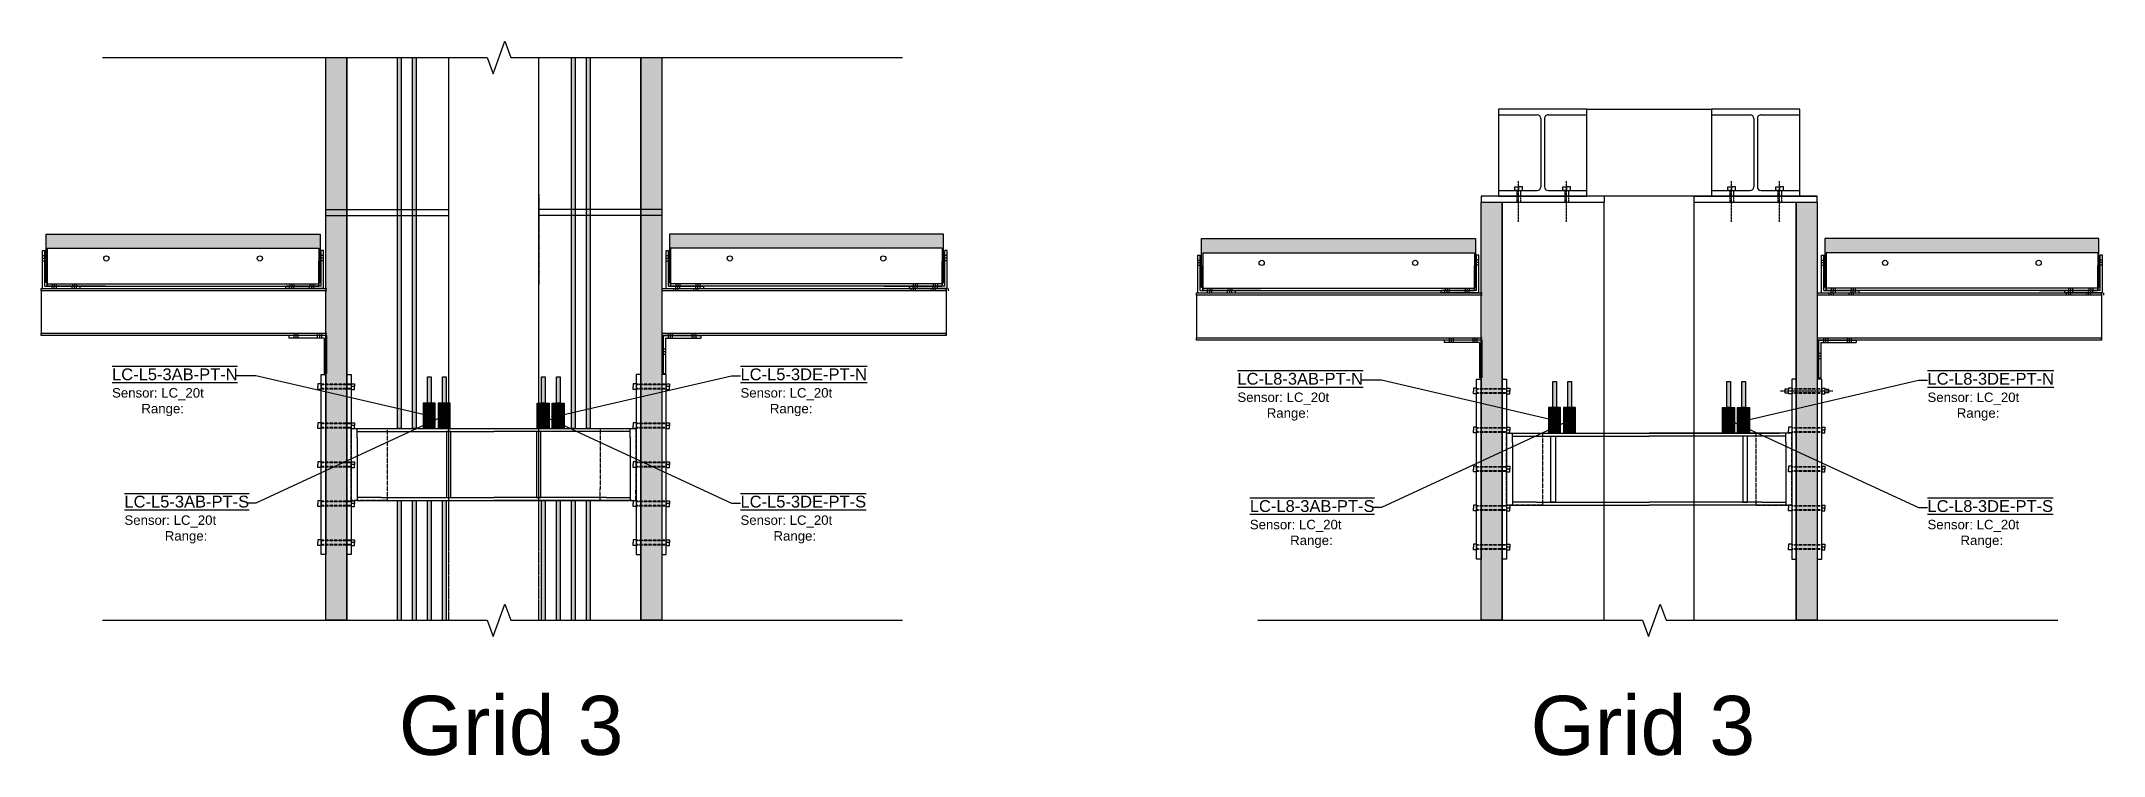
# Model space of a CAD drawing. Header units: millimetres. Extents: x -79526 to 153901, y -45620 to 21119.
# Drawn here: x 145170 to 153901, y 7137 to 10162 of the extents above; entities that cross this region are included whole.
import ezdxf
from ezdxf import colors
from ezdxf.entities.mleader import LeaderData, LeaderLine
from ezdxf.math import Vec2, Vec3

# ---------------------------------------------------------------- set-up
doc = ezdxf.new("R2010")
doc.units = ezdxf.units.MM
doc.header["$MEASUREMENT"] = 0
for name, pattern in [('ACAD_ISO02W100', [15, 12, -3]), ('CENTER', [50.8, 31.75, -6.35, 6.35, -6.35]), ('DASHED', [19.05, 12.7, -6.35])]:
    doc.linetypes.add(name, pattern=pattern)
for name, color, linetype in [('center', 7, 'CENTER'), ('Dashed', 7, 'DASHED'), ('greygrid', 252, 'CENTER'), ('notation', 6, 'Continuous'), ('Plot', 254, 'Continuous'), ('SolidLine', 7, 'Continuous')]:
    doc.layers.add(name, color=color, linetype=linetype)
doc.styles.get("Standard").update_dxf_attribs({"font": 'arial.ttf'})

msp = doc.modelspace()

# ---------------------------------------------------------------- texts
at = {"layer": 'greygrid', "lineweight": -2, "ltscale": 0.2, "char_height": 250, "attachment_point": 5}
for insert in [(147159.3, 7263.9), (151950.1, 7263.9)]:
    msp.add_mtext_dynamic_manual_height_columns('Grid 3', width=5195.113, gutter_width=50, heights=[0], dxfattribs=dict(at, insert=insert))

# ---------------------------------------------------------------- blocks, each defined once
blk = doc.blocks.new('thread78')
at = {"layer": 'center', "ltscale": 0.1}
blk.add_line((432261.8, 173780.9), (432484.4, 173780.9), dxfattribs=at)
at = {"layer": 'Dashed', "ltscale": 0.08}
for p, q in [((432308.8, 173790.8), (432435.8, 173790.8)), ((432308.8, 173788.8), (432435.8, 173788.8)), ((432308.8, 173772.9), (432435.8, 173772.9)), ((432308.8, 173770.9), (432435.8, 173770.9))]:
    blk.add_line(p, q, dxfattribs=at)
at = {"layer": 'SolidLine'}
for p, q in [((432279.9, 173788.8), (432279.9, 173772.9)), ((432294.9, 173788.8), (432279.9, 173788.8)), ((432279.9, 173772.9), (432294.9, 173772.9)), ((432294.9, 173792.8), (432294.9, 173780.9)), ((432308.8, 173792.8), (432294.9, 173792.8)), ((432294.9, 173769), (432294.9, 173780.9)), ((432294.9, 173780.9), (432308.8, 173780.9)), ((432308.8, 173769), (432294.9, 173769)), ((432308.8, 173792.8), (432308.8, 173769)), ((432435.8, 173792.8), (432449.7, 173792.8)), ((432435.8, 173792.8), (432435.8, 173769)), ((432435.8, 173769), (432449.7, 173769)), ((432449.7, 173792.8), (432449.7, 173780.9)), ((432449.7, 173788.8), (432464.7, 173788.8)), ((432449.7, 173769), (432449.7, 173780.9)), ((432464.7, 173772.9), (432449.7, 173772.9)), ((432464.7, 173788.8), (432464.7, 173772.9))]:
    blk.add_line(p, q, dxfattribs=at)
blk = doc.blocks.new('*U168')
at = {"true_color": 0xadddf7}
h = blk.add_hatch(color=141, dxfattribs=at)
h.dxf.hatch_style = 1
h.paths.add_polyline_path([(-1899.5, 926.2), (-1899.5, 719.2), (-1894.25, 719.2), (-1894.25, 811.2), (-1894.25, 866.2), (-744.25, 866.2), (-744.25, 719.2), (-739.5, 719.2), (-739.5, 926.2)])
h = blk.add_hatch(color=141, dxfattribs=at)
h.dxf.hatch_style = 1
h.paths.add_polyline_path([(739.5, 926.2), (1899.5, 926.2), (1899.5, 719.2), (1894.25, 719.2), (1894.25, 811.2), (1894.25, 866.2), (744.25, 866.2), (744.25, 719.2), (739.5, 719.2)])
at = {"layer": 'Plot', "ltscale": 0.1}
for p, q in [((-1914.75, 696.2), (-1914.75, 856.2)), ((-1914.75, 856.2), (-1904.75, 856.2)), ((-1914.75, 835.2), (-1904.75, 835.2)), ((-1914.75, 824.2), (-1904.75, 824.2)), ((-1914.75, 813.2), (-1904.75, 813.2)), ((-1904.75, 706.2), (-1904.75, 856.2)), ((-1894.25, 866.2), (-744.25, 866.2)), ((-1894.25, 866.2), (-1894.25, 706.2)), ((-1894.25, 706.2), (-1894.25, 811.2)), ((-744.25, 866.2), (-744.25, 706.2)), ((-744.25, 706.2), (-744.25, 811.2)), ((-734.75, 706.2), (-734.75, 856.2)), ((-724.75, 856.2), (-734.75, 856.2)), ((-724.75, 835.2), (-734.75, 835.2)), ((-724.75, 824.2), (-734.75, 824.2)), ((-724.75, 813.2), (-734.75, 813.2)), ((-724.75, 696.2), (-724.75, 856.2)), ((724.75, 696.2), (724.75, 856.2)), ((724.75, 856.2), (734.75, 856.2)), ((724.75, 835.2), (734.75, 835.2)), ((724.75, 824.2), (734.75, 824.2)), ((724.75, 813.2), (734.75, 813.2)), ((734.75, 706.2), (734.75, 856.2)), ((744.25, 866.2), (744.25, 706.2)), ((1894.25, 866.2), (744.25, 866.2)), ((744.25, 706.2), (744.25, 811.2)), ((1894.25, 866.2), (1894.25, 706.2)), ((1894.25, 706.2), (1894.25, 811.2)), ((1904.75, 706.2), (1904.75, 856.2)), ((1914.75, 856.2), (1904.75, 856.2)), ((1914.75, 835.2), (1904.75, 835.2)), ((1914.75, 824.2), (1904.75, 824.2)), ((1914.75, 813.2), (1904.75, 813.2)), ((1914.75, 696.2), (1914.75, 856.2)), ((-1904.75, 706.2), (-1754.75, 706.2)), ((-1894.25, 716.2), (-744.25, 716.2)), ((-1894.25, 706.2), (-744.25, 706.2)), ((-1894.25, 706.2), (-1648.25, 706.2)), ((-1648.25, 706.2), (-1894.25, 706.2)), ((-1873.75, 696.2), (-1873.75, 706.2)), ((-1873.25, 716.2), (-1873.25, 706.2)), ((-1864.75, 716.2), (-1864.75, 706.2)), ((-1864.75, 696.2), (-1864.75, 706.2)), ((-1856.25, 716.2), (-1856.25, 706.2)), ((-1855.75, 696.2), (-1855.75, 706.2)), ((-1788.75, 696.2), (-1788.75, 706.2)), ((-1788.25, 716.2), (-1788.25, 706.2)), ((-1779.75, 716.2), (-1779.75, 706.2)), ((-1779.75, 696.2), (-1779.75, 706.2)), ((-1771.25, 716.2), (-1771.25, 706.2)), ((-1770.75, 696.2), (-1770.75, 706.2)), ((-1754.75, 696.2), (-1754.75, 706.2)), ((-1754.75, 696.2), (-1754.75, 706.2)), ((-884.75, 696.2), (-884.75, 706.2)), ((-734.75, 706.2), (-884.75, 706.2)), ((-884.75, 696.2), (-884.75, 706.2)), ((-868.75, 696.2), (-868.75, 706.2)), ((-868.25, 716.2), (-868.25, 706.2)), ((-859.75, 716.2), (-859.75, 706.2)), ((-859.75, 696.2), (-859.75, 706.2)), ((-851.25, 716.2), (-851.25, 706.2)), ((-850.75, 696.2), (-850.75, 706.2)), ((-783.75, 696.2), (-783.75, 706.2)), ((-783.25, 716.2), (-783.25, 706.2)), ((-774.75, 716.2), (-774.75, 706.2)), ((-774.75, 696.2), (-774.75, 706.2)), ((-766.25, 716.2), (-766.25, 706.2)), ((-765.75, 696.2), (-765.75, 706.2)), ((734.75, 706.2), (884.75, 706.2)), ((1894.25, 716.2), (744.25, 716.2)), ((1894.25, 706.2), (744.25, 706.2)), ((765.75, 696.2), (765.75, 706.2)), ((766.25, 716.2), (766.25, 706.2)), ((774.75, 716.2), (774.75, 706.2)), ((774.75, 696.2), (774.75, 706.2)), ((783.25, 716.2), (783.25, 706.2)), ((783.75, 696.2), (783.75, 706.2)), ((850.75, 696.2), (850.75, 706.2)), ((851.25, 716.2), (851.25, 706.2)), ((859.75, 716.2), (859.75, 706.2)), ((859.75, 696.2), (859.75, 706.2)), ((868.25, 716.2), (868.25, 706.2)), ((868.75, 696.2), (868.75, 706.2)), ((884.75, 696.2), (884.75, 706.2)), ((884.75, 696.2), (884.75, 706.2)), ((1894.25, 706.2), (1648.25, 706.2)), ((1648.25, 706.2), (1894.25, 706.2)), ((1754.75, 696.2), (1754.75, 706.2)), ((1904.75, 706.2), (1754.75, 706.2)), ((1754.75, 696.2), (1754.75, 706.2)), ((1770.75, 696.2), (1770.75, 706.2)), ((1771.25, 716.2), (1771.25, 706.2)), ((1779.75, 716.2), (1779.75, 706.2)), ((1779.75, 696.2), (1779.75, 706.2)), ((1788.25, 716.2), (1788.25, 706.2)), ((1788.75, 696.2), (1788.75, 706.2)), ((1855.75, 696.2), (1855.75, 706.2)), ((1856.25, 716.2), (1856.25, 706.2)), ((1864.75, 716.2), (1864.75, 706.2)), ((1864.75, 696.2), (1864.75, 706.2)), ((1873.25, 716.2), (1873.25, 706.2)), ((1873.75, 696.2), (1873.75, 706.2)), ((-1919.95, 696.2), (-711.2, 696.2)), ((-1919.95, 686.2), (-1919.95, 696.2)), ((-711.2, 686.2), (-1919.95, 686.2)), ((-1919.95, 686.2), (-1919.95, 506.2)), ((-1914.75, 696.2), (-1754.75, 696.2)), ((-724.75, 696.2), (-884.75, 696.2)), ((711.2, 696.2), (1910.45, 696.2)), ((1910.45, 686.2), (711.2, 686.2)), ((724.75, 696.2), (884.75, 696.2)), ((756.25, 696.2), (756.25, 686.2)), ((765.25, 696.2), (765.25, 686.2)), ((774.25, 696.2), (774.25, 686.2)), ((841.25, 696.2), (841.25, 686.2)), ((850.25, 696.2), (850.25, 686.2)), ((859.25, 696.2), (859.25, 686.2)), ((1914.75, 696.2), (1754.75, 696.2)), ((1761.25, 696.2), (1761.25, 686.2)), ((1770.25, 696.2), (1770.25, 686.2)), ((1779.25, 696.2), (1779.25, 686.2)), ((1846.25, 696.2), (1846.25, 686.2)), ((1855.25, 696.2), (1855.25, 686.2)), ((1864.25, 696.2), (1864.25, 686.2)), ((1910.45, 696.2), (1910.45, 686.2)), ((1910.45, 686.2), (1910.45, 696.2)), ((1910.45, 686.2), (1910.45, 506.2)), ((1910.45, 686.2), (1910.45, 506.2)), ((1919.95, 686.2), (1919.95, 696.2)), ((-1919.95, 506.2), (-711.2, 506.2)), ((-1919.95, 496.2), (-1919.95, 506.2)), ((-711.2, 496.2), (-1919.95, 496.2)), ((-712.45, 496.2), (-872.45, 496.2)), ((-872.45, 496.2), (-872.45, 486.2)), ((-722.45, 486.2), (-872.45, 486.2)), ((-851.45, 506.2), (-851.45, 496.2)), ((-851.45, 496.2), (-851.45, 486.2)), ((-851.45, 496.2), (-851.45, 486.2)), ((-842.45, 506.2), (-842.45, 496.2)), ((-842.45, 496.2), (-842.45, 486.2)), ((-842.45, 496.2), (-842.45, 486.2)), ((-833.45, 506.2), (-833.45, 496.2)), ((-833.45, 496.2), (-833.45, 486.2)), ((-833.45, 496.2), (-833.45, 486.2)), ((-751.45, 506.2), (-751.45, 496.2)), ((-751.45, 496.2), (-751.45, 486.2)), ((-751.45, 496.2), (-751.45, 486.2)), ((-742.45, 506.2), (-742.45, 496.2)), ((-742.45, 496.2), (-742.45, 486.2)), ((-742.45, 496.2), (-742.45, 486.2)), ((-733.45, 506.2), (-733.45, 496.2)), ((-733.45, 496.2), (-733.45, 486.2)), ((-733.45, 496.2), (-733.45, 486.2)), ((-722.45, 486.2), (-722.45, 336.2)), ((-712.45, 440.2), (-722.45, 440.2)), ((-712.45, 496.2), (-712.45, 336.2)), ((711.2, 506.2), (1910.45, 506.2)), ((1910.45, 496.2), (711.2, 496.2)), ((712.45, 496.2), (712.45, 336.2)), ((712.45, 496.2), (872.45, 496.2)), ((712.45, 440.2), (722.45, 440.2)), ((722.45, 486.2), (722.45, 336.2)), ((722.45, 486.2), (872.45, 486.2)), ((733.45, 506.2), (733.45, 496.2)), ((733.45, 496.2), (733.45, 486.2)), ((742.45, 506.2), (742.45, 496.2)), ((742.45, 496.2), (742.45, 486.2)), ((751.45, 506.2), (751.45, 496.2)), ((751.45, 496.2), (751.45, 486.2)), ((833.45, 506.2), (833.45, 496.2)), ((833.45, 496.2), (833.45, 486.2)), ((842.45, 506.2), (842.45, 496.2)), ((842.45, 496.2), (842.45, 486.2)), ((851.45, 506.2), (851.45, 496.2)), ((851.45, 496.2), (851.45, 486.2)), ((872.45, 496.2), (872.45, 486.2)), ((1910.45, 506.2), (1910.45, 496.2)), ((1910.45, 496.2), (1910.45, 506.2)), ((-712.45, 429.2), (-722.45, 429.2)), ((-712.45, 418.2), (-722.45, 418.2)), ((712.45, 429.2), (722.45, 429.2)), ((712.45, 418.2), (722.45, 418.2)), ((-712.45, 336.2), (-722.45, 336.2)), ((712.45, 336.2), (722.45, 336.2))]:
    blk.add_line(p, q, dxfattribs=at)
for points in [[(-1894.25, 719.2), (-1899.5, 719.2), (-1899.5, 926.2), (-739.5, 926.2), (-739.5, 719.2), (-744.25, 719.2)], [(1894.25, 719.2), (1899.5, 719.2), (1899.5, 926.2), (739.5, 926.2), (739.5, 719.2), (744.25, 719.2)]]:
    blk.add_lwpolyline(points, dxfattribs=at)
for centre in [(-1644.5, 823.2), (-994.5, 823.2), (994.5, 823.2), (1644.5, 823.2)]:
    blk.add_circle(centre, 11, dxfattribs=at)
blk = doc.blocks.new('*U167')
at = {"color": 0, "linetype": 'ByBlock', "lineweight": -2, "transparency": 16777216}
blk.add_blockref('*U168', (0, 0), dxfattribs=at)
blk = doc.blocks.new('*U165')
blk.add_blockref('*U167', (0, -631.2))
blk = doc.blocks.new('*U166')
at = {"layer": 'Plot', "color": 0, "linetype": 'ByBlock', "lineweight": -2, "transparency": 16777216}
blk.add_blockref('*U165', (0, 0), dxfattribs=at)
blk = doc.blocks.new('*U172')
at = {"true_color": 0xadddf7}
h = blk.add_hatch(color=141, dxfattribs=at)
h.dxf.hatch_style = 1
h.paths.add_polyline_path([(-1899.5, 926.2), (-1899.5, 719.2), (-1894.25, 719.2), (-1894.25, 811.2), (-1894.25, 866.2), (-744.25, 866.2), (-744.25, 719.2), (-739.5, 719.2), (-739.5, 926.2)])
h = blk.add_hatch(color=141, dxfattribs=at)
h.dxf.hatch_style = 1
h.paths.add_polyline_path([(739.5, 926.2), (1899.5, 926.2), (1899.5, 719.2), (1894.25, 719.2), (1894.25, 811.2), (1894.25, 866.2), (744.25, 866.2), (744.25, 719.2), (739.5, 719.2)])
at = {"layer": 'Plot', "ltscale": 0.1}
for p, q in [((-1914.75, 696.2), (-1914.75, 856.2)), ((-1914.75, 856.2), (-1904.75, 856.2)), ((-1914.75, 835.2), (-1904.75, 835.2)), ((-1914.75, 824.2), (-1904.75, 824.2)), ((-1914.75, 813.2), (-1904.75, 813.2)), ((-1904.75, 706.2), (-1904.75, 856.2)), ((-1894.25, 866.2), (-744.25, 866.2)), ((-1894.25, 866.2), (-1894.25, 706.2)), ((-1894.25, 706.2), (-1894.25, 811.2)), ((-744.25, 866.2), (-744.25, 706.2)), ((-744.25, 706.2), (-744.25, 811.2)), ((-734.75, 706.2), (-734.75, 856.2)), ((-724.75, 856.2), (-734.75, 856.2)), ((-724.75, 835.2), (-734.75, 835.2)), ((-724.75, 824.2), (-734.75, 824.2)), ((-724.75, 813.2), (-734.75, 813.2)), ((-724.75, 696.2), (-724.75, 856.2)), ((724.75, 696.2), (724.75, 856.2)), ((724.75, 856.2), (734.75, 856.2)), ((724.75, 835.2), (734.75, 835.2)), ((724.75, 824.2), (734.75, 824.2)), ((724.75, 813.2), (734.75, 813.2)), ((734.75, 706.2), (734.75, 856.2)), ((744.25, 866.2), (744.25, 706.2)), ((1894.25, 866.2), (744.25, 866.2)), ((744.25, 706.2), (744.25, 811.2)), ((1894.25, 866.2), (1894.25, 706.2)), ((1894.25, 706.2), (1894.25, 811.2)), ((1904.75, 706.2), (1904.75, 856.2)), ((1914.75, 856.2), (1904.75, 856.2)), ((1914.75, 835.2), (1904.75, 835.2)), ((1914.75, 824.2), (1904.75, 824.2)), ((1914.75, 813.2), (1904.75, 813.2)), ((1914.75, 696.2), (1914.75, 856.2)), ((-1904.75, 706.2), (-1754.75, 706.2)), ((-1894.25, 716.2), (-744.25, 716.2)), ((-1894.25, 706.2), (-744.25, 706.2)), ((-1894.25, 706.2), (-1648.25, 706.2)), ((-1648.25, 706.2), (-1894.25, 706.2)), ((-1873.75, 696.2), (-1873.75, 706.2)), ((-1873.25, 716.2), (-1873.25, 706.2)), ((-1864.75, 716.2), (-1864.75, 706.2)), ((-1864.75, 696.2), (-1864.75, 706.2)), ((-1856.25, 716.2), (-1856.25, 706.2)), ((-1855.75, 696.2), (-1855.75, 706.2)), ((-1788.75, 696.2), (-1788.75, 706.2)), ((-1788.25, 716.2), (-1788.25, 706.2)), ((-1779.75, 716.2), (-1779.75, 706.2)), ((-1779.75, 696.2), (-1779.75, 706.2)), ((-1771.25, 716.2), (-1771.25, 706.2)), ((-1770.75, 696.2), (-1770.75, 706.2)), ((-1754.75, 696.2), (-1754.75, 706.2)), ((-1754.75, 696.2), (-1754.75, 706.2)), ((-884.75, 696.2), (-884.75, 706.2)), ((-734.75, 706.2), (-884.75, 706.2)), ((-884.75, 696.2), (-884.75, 706.2)), ((-868.75, 696.2), (-868.75, 706.2)), ((-868.25, 716.2), (-868.25, 706.2)), ((-859.75, 716.2), (-859.75, 706.2)), ((-859.75, 696.2), (-859.75, 706.2)), ((-851.25, 716.2), (-851.25, 706.2)), ((-850.75, 696.2), (-850.75, 706.2)), ((-783.75, 696.2), (-783.75, 706.2)), ((-783.25, 716.2), (-783.25, 706.2)), ((-774.75, 716.2), (-774.75, 706.2)), ((-774.75, 696.2), (-774.75, 706.2)), ((-766.25, 716.2), (-766.25, 706.2)), ((-765.75, 696.2), (-765.75, 706.2)), ((734.75, 706.2), (884.75, 706.2)), ((1894.25, 716.2), (744.25, 716.2)), ((1894.25, 706.2), (744.25, 706.2)), ((765.75, 696.2), (765.75, 706.2)), ((766.25, 716.2), (766.25, 706.2)), ((774.75, 716.2), (774.75, 706.2)), ((774.75, 696.2), (774.75, 706.2)), ((783.25, 716.2), (783.25, 706.2)), ((783.75, 696.2), (783.75, 706.2)), ((850.75, 696.2), (850.75, 706.2)), ((851.25, 716.2), (851.25, 706.2)), ((859.75, 716.2), (859.75, 706.2)), ((859.75, 696.2), (859.75, 706.2)), ((868.25, 716.2), (868.25, 706.2)), ((868.75, 696.2), (868.75, 706.2)), ((884.75, 696.2), (884.75, 706.2)), ((884.75, 696.2), (884.75, 706.2)), ((1894.25, 706.2), (1648.25, 706.2)), ((1648.25, 706.2), (1894.25, 706.2)), ((1754.75, 696.2), (1754.75, 706.2)), ((1904.75, 706.2), (1754.75, 706.2)), ((1754.75, 696.2), (1754.75, 706.2)), ((1770.75, 696.2), (1770.75, 706.2)), ((1771.25, 716.2), (1771.25, 706.2)), ((1779.75, 716.2), (1779.75, 706.2)), ((1779.75, 696.2), (1779.75, 706.2)), ((1788.25, 716.2), (1788.25, 706.2)), ((1788.75, 696.2), (1788.75, 706.2)), ((1855.75, 696.2), (1855.75, 706.2)), ((1856.25, 716.2), (1856.25, 706.2)), ((1864.75, 716.2), (1864.75, 706.2)), ((1864.75, 696.2), (1864.75, 706.2)), ((1873.25, 716.2), (1873.25, 706.2)), ((1873.75, 696.2), (1873.75, 706.2)), ((-1919.95, 696.2), (-711.2, 696.2)), ((-1919.95, 686.2), (-1919.95, 696.2)), ((-711.2, 686.2), (-1919.95, 686.2)), ((-1919.95, 686.2), (-1919.95, 506.2)), ((-1914.75, 696.2), (-1754.75, 696.2)), ((-724.75, 696.2), (-884.75, 696.2)), ((711.2, 696.2), (1910.45, 696.2)), ((1910.45, 686.2), (711.2, 686.2)), ((724.75, 696.2), (884.75, 696.2)), ((756.25, 696.2), (756.25, 686.2)), ((765.25, 696.2), (765.25, 686.2)), ((774.25, 696.2), (774.25, 686.2)), ((841.25, 696.2), (841.25, 686.2)), ((850.25, 696.2), (850.25, 686.2)), ((859.25, 696.2), (859.25, 686.2)), ((1914.75, 696.2), (1754.75, 696.2)), ((1761.25, 696.2), (1761.25, 686.2)), ((1770.25, 696.2), (1770.25, 686.2)), ((1779.25, 696.2), (1779.25, 686.2)), ((1846.25, 696.2), (1846.25, 686.2)), ((1855.25, 696.2), (1855.25, 686.2)), ((1864.25, 696.2), (1864.25, 686.2)), ((1910.45, 696.2), (1910.45, 686.2)), ((1910.45, 686.2), (1910.45, 696.2)), ((1910.45, 686.2), (1910.45, 506.2)), ((1910.45, 686.2), (1910.45, 506.2)), ((1919.95, 686.2), (1919.95, 696.2)), ((-1919.95, 506.2), (-711.2, 506.2)), ((-1919.95, 496.2), (-1919.95, 506.2)), ((-711.2, 496.2), (-1919.95, 496.2)), ((-712.45, 496.2), (-872.45, 496.2)), ((-872.45, 496.2), (-872.45, 486.2)), ((-722.45, 486.2), (-872.45, 486.2)), ((-851.45, 506.2), (-851.45, 496.2)), ((-851.45, 496.2), (-851.45, 486.2)), ((-851.45, 496.2), (-851.45, 486.2)), ((-842.45, 506.2), (-842.45, 496.2)), ((-842.45, 496.2), (-842.45, 486.2)), ((-842.45, 496.2), (-842.45, 486.2)), ((-833.45, 506.2), (-833.45, 496.2)), ((-833.45, 496.2), (-833.45, 486.2)), ((-833.45, 496.2), (-833.45, 486.2)), ((-751.45, 506.2), (-751.45, 496.2)), ((-751.45, 496.2), (-751.45, 486.2)), ((-751.45, 496.2), (-751.45, 486.2)), ((-742.45, 506.2), (-742.45, 496.2)), ((-742.45, 496.2), (-742.45, 486.2)), ((-742.45, 496.2), (-742.45, 486.2)), ((-733.45, 506.2), (-733.45, 496.2)), ((-733.45, 496.2), (-733.45, 486.2)), ((-733.45, 496.2), (-733.45, 486.2)), ((-722.45, 486.2), (-722.45, 336.2)), ((-712.45, 440.2), (-722.45, 440.2)), ((-712.45, 496.2), (-712.45, 336.2)), ((711.2, 506.2), (1910.45, 506.2)), ((1910.45, 496.2), (711.2, 496.2)), ((712.45, 496.2), (712.45, 336.2)), ((712.45, 496.2), (872.45, 496.2)), ((712.45, 440.2), (722.45, 440.2)), ((722.45, 486.2), (722.45, 336.2)), ((722.45, 486.2), (872.45, 486.2)), ((733.45, 506.2), (733.45, 496.2)), ((733.45, 496.2), (733.45, 486.2)), ((742.45, 506.2), (742.45, 496.2)), ((742.45, 496.2), (742.45, 486.2)), ((751.45, 506.2), (751.45, 496.2)), ((751.45, 496.2), (751.45, 486.2)), ((833.45, 506.2), (833.45, 496.2)), ((833.45, 496.2), (833.45, 486.2)), ((842.45, 506.2), (842.45, 496.2)), ((842.45, 496.2), (842.45, 486.2)), ((851.45, 506.2), (851.45, 496.2)), ((851.45, 496.2), (851.45, 486.2)), ((872.45, 496.2), (872.45, 486.2)), ((1910.45, 506.2), (1910.45, 496.2)), ((1910.45, 496.2), (1910.45, 506.2)), ((-712.45, 429.2), (-722.45, 429.2)), ((-712.45, 418.2), (-722.45, 418.2)), ((712.45, 429.2), (722.45, 429.2)), ((712.45, 418.2), (722.45, 418.2)), ((-712.45, 336.2), (-722.45, 336.2)), ((712.45, 336.2), (722.45, 336.2))]:
    blk.add_line(p, q, dxfattribs=at)
for points in [[(-1894.25, 719.2), (-1899.5, 719.2), (-1899.5, 926.2), (-739.5, 926.2), (-739.5, 719.2), (-744.25, 719.2)], [(1894.25, 719.2), (1899.5, 719.2), (1899.5, 926.2), (739.5, 926.2), (739.5, 719.2), (744.25, 719.2)]]:
    blk.add_lwpolyline(points, dxfattribs=at)
for centre in [(-1644.5, 823.2), (-994.5, 823.2), (994.5, 823.2), (1644.5, 823.2)]:
    blk.add_circle(centre, 11, dxfattribs=at)
blk = doc.blocks.new('*U171')
at = {"color": 0, "linetype": 'ByBlock', "lineweight": -2, "transparency": 16777216}
blk.add_blockref('*U172', (0, 0), dxfattribs=at)
blk = doc.blocks.new('*U169')
blk.add_blockref('*U171', (0, -631.2))
blk = doc.blocks.new('*U170')
at = {"layer": 'Plot', "color": 0, "linetype": 'ByBlock', "lineweight": -2, "transparency": 16777216}
blk.add_blockref('*U169', (0, 0), dxfattribs=at)

# ---------------------------------------------------------------- hatches: boundary and pattern name
h = msp.add_hatch(color=9)
h.dxf.hatch_style = 1
h.paths.add_polyline_path([(146463.6, 10093.3), (146374.6, 10093.3), (146374.6, 7710.4), (146463.6, 7710.4)])
h = msp.add_hatch(color=256)
h.dxf.hatch_style = 1
h.paths.add_polyline_path([(146693.4, 10093.3), (146678.2, 10093.3), (146678.2, 8521.9), (146693.4, 8521.9)])
h = msp.add_hatch(color=256)
h.dxf.hatch_style = 1
h.paths.add_polyline_path([(146756.9, 10093.3), (146741.7, 10093.3), (146741.7, 8521.9), (146756.9, 8521.9)])
h = msp.add_hatch(color=256)
h.dxf.hatch_style = 1
h.paths.add_polyline_path([(147430, 10093.3), (147414.8, 10093.3), (147414.8, 8521.9), (147430, 8521.9)])
h = msp.add_hatch(color=256)
h.dxf.hatch_style = 1
h.paths.add_polyline_path([(147493.5, 10093.3), (147478.3, 10093.3), (147478.3, 8521.9), (147493.5, 8521.9)])
h = msp.add_hatch(color=9)
h.dxf.hatch_style = 1
h.paths.add_polyline_path([(147797.1, 10093.3), (147708.2, 10093.3), (147708.2, 7710.4), (147797.1, 7710.4)])
h = msp.add_hatch(color=9)
h.dxf.hatch_style = 1
h.paths.add_polyline_path([(151354.4, 9481.4), (151265.5, 9481.4), (151265.5, 7710.4), (151354.4, 7710.4)])
h = msp.add_hatch(color=9)
h.dxf.hatch_style = 1
h.paths.add_polyline_path([(152688, 9481.4), (152599, 9481.4), (152599, 7710.4), (152688, 7710.4)])
h = msp.add_hatch(color=256)
h.dxf.hatch_style = 1
h.paths.add_polyline_path([(146820.4, 8740.8), (146805.2, 8740.8), (146805.2, 8629.8), (146820.4, 8629.8)])
h = msp.add_hatch(color=256)
h.dxf.hatch_style = 1
h.paths.add_polyline_path([(146883.9, 8740.8), (146868.7, 8740.8), (146868.7, 8629.8), (146883.9, 8629.8)])
h = msp.add_hatch(color=256)
h.dxf.hatch_style = 1
h.paths.add_polyline_path([(147303, 8740.8), (147287.8, 8740.8), (147287.8, 8629.8), (147303, 8629.8)])
h = msp.add_hatch(color=256)
h.dxf.hatch_style = 1
h.paths.add_polyline_path([(147366.5, 8740.8), (147351.3, 8740.8), (147351.3, 8629.8), (147366.5, 8629.8)])
h = msp.add_hatch(color=256)
h.dxf.hatch_style = 1
h.paths.add_polyline_path([(151584.2, 8722), (151569, 8722), (151569, 8611), (151584.2, 8611)])
h = msp.add_hatch(color=256)
h.dxf.hatch_style = 1
h.paths.add_polyline_path([(151647.7, 8722), (151632.5, 8722), (151632.5, 8611), (151647.7, 8611)])
h = msp.add_hatch(color=256)
h.dxf.hatch_style = 1
h.paths.add_polyline_path([(152320.8, 8722), (152305.6, 8722), (152305.6, 8611), (152320.8, 8611)])
h = msp.add_hatch(color=256)
h.dxf.hatch_style = 1
h.paths.add_polyline_path([(152384.3, 8722), (152369.1, 8722), (152369.1, 8611), (152384.3, 8611)])
h = msp.add_hatch(color=1)
h.dxf.hatch_style = 1
h.paths.add_polyline_path([(146838.2, 8629.8), (146787.4, 8629.8), (146787.4, 8521.9), (146838.2, 8521.9)])
h = msp.add_hatch(color=1)
h.dxf.hatch_style = 1
h.paths.add_polyline_path([(146901.7, 8629.8), (146850.9, 8629.8), (146850.9, 8521.9), (146901.7, 8521.9)])
h = msp.add_hatch(color=1)
h.dxf.hatch_style = 1
h.paths.add_polyline_path([(147320.8, 8629.8), (147270, 8629.8), (147270, 8521.9), (147320.8, 8521.9)])
h = msp.add_hatch(color=1)
h.dxf.hatch_style = 1
h.paths.add_polyline_path([(147384.3, 8629.8), (147333.5, 8629.8), (147333.5, 8521.9), (147384.3, 8521.9)])
h = msp.add_hatch(color=1)
h.dxf.hatch_style = 1
h.paths.add_polyline_path([(151551.2, 8503.1), (151602, 8503.1), (151602, 8611), (151551.2, 8611)])
h = msp.add_hatch(color=1)
h.dxf.hatch_style = 1
h.paths.add_polyline_path([(151665.5, 8611), (151614.7, 8611), (151614.7, 8503.1), (151665.5, 8503.1)])
h = msp.add_hatch(color=1)
h.dxf.hatch_style = 1
h.paths.add_polyline_path([(152338.6, 8611), (152287.8, 8611), (152287.8, 8503.1), (152338.6, 8503.1)])
h = msp.add_hatch(color=1)
h.dxf.hatch_style = 1
h.paths.add_polyline_path([(152402.1, 8611), (152351.3, 8611), (152351.3, 8503.1), (152402.1, 8503.1)])
h = msp.add_hatch(color=256)
h.dxf.hatch_style = 1
h.paths.add_polyline_path([(146678.2, 7710.4), (146693.4, 7710.4), (146693.4, 8217.1), (146678.2, 8217.1)])
h = msp.add_hatch(color=256)
h.dxf.hatch_style = 1
h.paths.add_polyline_path([(146741.7, 7710.4), (146756.9, 7710.4), (146756.9, 8217.1), (146741.7, 8217.1)])
h = msp.add_hatch(color=256)
h.dxf.hatch_style = 1
h.paths.add_polyline_path([(146805.2, 7710.4), (146820.4, 7710.4), (146820.4, 8217.1), (146805.2, 8217.1)])
h = msp.add_hatch(color=256)
h.dxf.hatch_style = 1
h.paths.add_polyline_path([(146868.7, 7710.4), (146883.9, 7710.4), (146883.9, 8217.1), (146868.7, 8217.1)])
h = msp.add_hatch(color=256)
h.dxf.hatch_style = 1
h.paths.add_polyline_path([(147287.8, 7710.4), (147303, 7710.4), (147303, 8217.1), (147287.8, 8217.1)])
h = msp.add_hatch(color=256)
h.dxf.hatch_style = 1
h.paths.add_polyline_path([(147351.3, 7710.4), (147366.5, 7710.4), (147366.5, 8217.1), (147351.3, 8217.1)])
h = msp.add_hatch(color=256)
h.dxf.hatch_style = 1
h.paths.add_polyline_path([(147414.8, 7710.4), (147430, 7710.4), (147430, 8217.1), (147414.8, 8217.1)])
h = msp.add_hatch(color=256)
h.dxf.hatch_style = 1
h.paths.add_polyline_path([(147478.3, 7710.4), (147493.5, 7710.4), (147493.5, 8217.1), (147478.3, 8217.1)])

# ---------------------------------------------------------------- linework, layer by layer
for points in [[(146374.6, 10093.3), (146463.6, 10093.3), (146463.6, 7710.4), (146374.6, 7710.4)], [(147708.2, 10093.3), (147797.1, 10093.3), (147797.1, 7710.4), (147708.2, 7710.4)], [(151265.5, 9481.4), (151354.4, 9481.4), (151354.4, 7710.4), (151265.5, 7710.4)], [(152599, 9481.4), (152688, 9481.4), (152688, 7710.4), (152599, 7710.4)], [(146805.2, 8740.8), (146820.4, 8740.8), (146820.4, 8629.8), (146805.2, 8629.8)], [(146805.2, 8740.8), (146820.4, 8740.8), (146820.4, 8629.8), (146805.2, 8629.8)], [(146868.7, 8740.8), (146883.9, 8740.8), (146883.9, 8629.8), (146868.7, 8629.8)], [(146868.7, 8740.8), (146883.9, 8740.8), (146883.9, 8629.8), (146868.7, 8629.8)], [(147287.8, 8740.8), (147303, 8740.8), (147303, 8629.8), (147287.8, 8629.8)], [(147287.8, 8740.8), (147303, 8740.8), (147303, 8629.8), (147287.8, 8629.8)], [(147351.3, 8740.8), (147366.5, 8740.8), (147366.5, 8629.8), (147351.3, 8629.8)], [(147351.3, 8740.8), (147366.5, 8740.8), (147366.5, 8629.8), (147351.3, 8629.8)], [(151569, 8722), (151584.2, 8722), (151584.2, 8611), (151569, 8611)], [(151569, 8722), (151584.2, 8722), (151584.2, 8611), (151569, 8611)], [(151632.5, 8722), (151647.7, 8722), (151647.7, 8611), (151632.5, 8611)], [(151632.5, 8722), (151647.7, 8722), (151647.7, 8611), (151632.5, 8611)], [(152305.6, 8722), (152320.8, 8722), (152320.8, 8611), (152305.6, 8611)], [(152305.6, 8722), (152320.8, 8722), (152320.8, 8611), (152305.6, 8611)], [(152369.1, 8722), (152384.3, 8722), (152384.3, 8611), (152369.1, 8611)], [(152369.1, 8722), (152384.3, 8722), (152384.3, 8611), (152369.1, 8611)]]:
    msp.add_lwpolyline(points, close=True)
for points in [[(146693.4, 10093.3), (146693.4, 8521.9), (146678.2, 8521.9), (146678.2, 10093.3)], [(146693.4, 10093.3), (146693.4, 8521.9), (146678.2, 8521.9), (146678.2, 10093.3)], [(146756.9, 10093.3), (146756.9, 8521.9), (146741.7, 8521.9), (146741.7, 10093.3)], [(146756.9, 10093.3), (146756.9, 8521.9), (146741.7, 8521.9), (146741.7, 10093.3)], [(147430, 10093.3), (147430, 8521.9), (147414.8, 8521.9), (147414.8, 10093.3)], [(147430, 10093.3), (147430, 8521.9), (147414.8, 8521.9), (147414.8, 10093.3)], [(147493.5, 10093.3), (147493.5, 8521.9), (147478.3, 8521.9), (147478.3, 10093.3)], [(147493.5, 10093.3), (147493.5, 8521.9), (147478.3, 8521.9), (147478.3, 10093.3)], [(146678.2, 7710.4), (146678.2, 8217.1), (146693.4, 8217.1), (146693.4, 7710.4)], [(146678.2, 7710.4), (146678.2, 8217.1), (146693.4, 8217.1), (146693.4, 7710.4)], [(146741.7, 7710.4), (146741.7, 8217.1), (146756.9, 8217.1), (146756.9, 7710.4)], [(146741.7, 7710.4), (146741.7, 8217.1), (146756.9, 8217.1), (146756.9, 7710.4)], [(146805.2, 7710.4), (146805.2, 8217.1), (146820.4, 8217.1), (146820.4, 7710.4)], [(146805.2, 7710.4), (146805.2, 8217.1), (146820.4, 8217.1), (146820.4, 7710.4)], [(146868.7, 7710.4), (146868.7, 8217.1), (146883.9, 8217.1), (146883.9, 7710.4)], [(146868.7, 7710.4), (146868.7, 8217.1), (146883.9, 8217.1), (146883.9, 7710.4)], [(147287.8, 7710.4), (147287.8, 8217.1), (147303, 8217.1), (147303, 7710.4)], [(147287.8, 7710.4), (147287.8, 8217.1), (147303, 8217.1), (147303, 7710.4)], [(147351.3, 7710.4), (147351.3, 8217.1), (147366.5, 8217.1), (147366.5, 7710.4)], [(147351.3, 7710.4), (147351.3, 8217.1), (147366.5, 8217.1), (147366.5, 7710.4)], [(147414.8, 7710.4), (147414.8, 8217.1), (147430, 8217.1), (147430, 7710.4)], [(147414.8, 7710.4), (147414.8, 8217.1), (147430, 8217.1), (147430, 7710.4)], [(147478.3, 7710.4), (147478.3, 8217.1), (147493.5, 8217.1), (147493.5, 7710.4)], [(147478.3, 7710.4), (147478.3, 8217.1), (147493.5, 8217.1), (147493.5, 7710.4)]]:
    msp.add_lwpolyline(points)
at = {"layer": 'center', "ltscale": 0.1}
for p, q in [((151424, 9396.9), (151424, 9569.8)), ((151627.2, 9396.9), (151627.2, 9569.8)), ((152325.7, 9396.9), (152325.7, 9569.8)), ((152528.9, 9396.9), (152528.9, 9569.8))]:
    msp.add_line(p, q, dxfattribs=at)
at = {"layer": 'Dashed', "ltscale": 0.1}
for p, q in [((151416.1, 9530.2), (151416.1, 9481.4)), ((151432, 9530.2), (151432, 9481.4)), ((151619.3, 9530.2), (151619.3, 9481.4)), ((151635.2, 9530.2), (151635.2, 9481.4)), ((152317.8, 9530.2), (152317.8, 9481.4)), ((152333.7, 9530.2), (152333.7, 9481.4)), ((152521, 9530.2), (152521, 9481.4)), ((152536.9, 9530.2), (152536.9, 9481.4)), ((147276.1, 9512.5), (147276.1, 9131.5))]:
    msp.add_line(p, q, dxfattribs=at)
at = {"layer": 'Dashed', "ltscale": 0.08}
for p, q in [((146482.5, 8709.6), (146355.5, 8709.6)), ((146482.5, 8707.6), (146355.5, 8707.6)), ((146482.5, 8691.7), (146355.5, 8691.7)), ((146482.5, 8689.7), (146355.5, 8689.7)), ((147816.2, 8709.6), (147689.2, 8709.6)), ((147816.2, 8707.6), (147689.2, 8707.6)), ((147816.2, 8691.7), (147689.2, 8691.7)), ((147816.2, 8689.7), (147689.2, 8689.7)), ((151373.3, 8690.8), (151246.3, 8690.8)), ((151373.3, 8688.8), (151246.3, 8688.8)), ((151373.3, 8672.9), (151246.3, 8672.9)), ((151373.3, 8670.9), (151246.3, 8670.9)), ((152707, 8690.8), (152580, 8690.8)), ((152707, 8688.8), (152580, 8688.8)), ((152707, 8672.9), (152580, 8672.9)), ((152707, 8670.9), (152580, 8670.9)), ((146482.5, 8544.5), (146355.5, 8544.5)), ((146482.5, 8542.5), (146355.5, 8542.5)), ((146482.5, 8526.6), (146355.5, 8526.6)), ((146482.5, 8524.6), (146355.5, 8524.6)), ((147816.2, 8544.5), (147689.2, 8544.5)), ((147816.2, 8542.5), (147689.2, 8542.5)), ((147816.2, 8526.6), (147689.2, 8526.6)), ((147816.2, 8524.6), (147689.2, 8524.6)), ((151373.3, 8525.7), (151246.3, 8525.7)), ((151373.3, 8523.7), (151246.3, 8523.7)), ((151373.3, 8507.8), (151246.3, 8507.8)), ((151373.3, 8505.8), (151246.3, 8505.8)), ((152707, 8525.7), (152580, 8525.7)), ((152707, 8523.7), (152580, 8523.7)), ((152707, 8507.8), (152580, 8507.8)), ((152707, 8505.8), (152580, 8505.8)), ((146482.5, 8379.4), (146355.5, 8379.4)), ((146482.5, 8377.4), (146355.5, 8377.4)), ((146482.5, 8361.5), (146355.5, 8361.5)), ((146482.5, 8359.5), (146355.5, 8359.5)), ((147816.2, 8379.4), (147689.2, 8379.4)), ((147816.2, 8377.4), (147689.2, 8377.4)), ((147816.2, 8361.5), (147689.2, 8361.5)), ((147816.2, 8359.5), (147689.2, 8359.5)), ((151373.3, 8360.6), (151246.3, 8360.6)), ((151373.3, 8358.6), (151246.3, 8358.6)), ((151373.3, 8342.7), (151246.3, 8342.7)), ((151373.3, 8340.7), (151246.3, 8340.7)), ((152707, 8360.6), (152580, 8360.6)), ((152707, 8358.6), (152580, 8358.6)), ((152707, 8342.7), (152580, 8342.7)), ((152707, 8340.7), (152580, 8340.7)), ((146482.5, 8214.3), (146355.5, 8214.3)), ((146482.5, 8212.3), (146355.5, 8212.3)), ((147816.2, 8214.3), (147689.2, 8214.3)), ((147816.2, 8212.3), (147689.2, 8212.3)), ((146482.5, 8196.4), (146355.5, 8196.4)), ((146482.5, 8194.4), (146355.5, 8194.4)), ((147816.2, 8196.4), (147689.2, 8196.4)), ((147816.2, 8194.4), (147689.2, 8194.4)), ((151373.3, 8195.5), (151246.3, 8195.5)), ((151373.3, 8193.5), (151246.3, 8193.5)), ((151373.3, 8177.6), (151246.3, 8177.6)), ((151373.3, 8175.6), (151246.3, 8175.6)), ((152707, 8195.5), (152580, 8195.5)), ((152707, 8193.5), (152580, 8193.5)), ((152707, 8177.6), (152580, 8177.6)), ((152707, 8175.6), (152580, 8175.6)), ((146482.5, 8049.2), (146355.5, 8049.2)), ((146482.5, 8047.2), (146355.5, 8047.2)), ((147816.2, 8049.2), (147689.2, 8049.2)), ((147816.2, 8047.2), (147689.2, 8047.2)), ((146482.5, 8031.3), (146355.5, 8031.3)), ((146482.5, 8029.3), (146355.5, 8029.3)), ((147816.2, 8031.3), (147689.2, 8031.3)), ((147816.2, 8029.3), (147689.2, 8029.3)), ((151373.3, 8030.4), (151246.3, 8030.4)), ((151373.3, 8028.4), (151246.3, 8028.4)), ((151373.3, 8012.5), (151246.3, 8012.5)), ((151373.3, 8010.5), (151246.3, 8010.5)), ((152707, 8030.4), (152580, 8030.4)), ((152707, 8028.4), (152580, 8028.4)), ((152707, 8012.5), (152580, 8012.5)), ((152707, 8010.5), (152580, 8010.5))]:
    msp.add_line(p, q, dxfattribs=at)
at = {"layer": 'Dashed', "linetype": 'ACAD_ISO02W100', "ltscale": 0.1}
for points in [[(146482.6, 8521.9), (146635, 8521.9), (146635, 8217.1), (146482.6, 8217.1)], [(147689.2, 8521.8), (147536.8, 8521.8), (147535.2, 8217.1), (147687.6, 8217.1)], [(151373.4, 8503.1), (151525.8, 8503.1), (151525.8, 8198.3), (151373.4, 8198.3)], [(152580, 8503), (152427.6, 8503), (152427.6, 8198.3), (152580, 8198.3)]]:
    msp.add_lwpolyline(points, close=True, dxfattribs=at)
at = {"layer": 'greygrid', "lineweight": -2, "ltscale": 0.2}
for p, q in [((146895.1, 7710.4), (146895.1, 10093.3)), ((147276.1, 7710.4), (147276.1, 10093.3))]:
    msp.add_line(p, q, dxfattribs=at)
at = {"layer": 'Plot', "ltscale": 0.1}
for p, q in [((146507.9, 8255.1), (146507.9, 8217.1)), ((146609.6, 8229.8), (146508, 8229.8)), ((146508, 8217.1), (146609.6, 8217.1)), ((147562.2, 8229.8), (147663.8, 8229.8)), ((147670.1, 8217.1), (147562.2, 8217.1)), ((147663.8, 8255.1), (147663.8, 8217.1)), ((151398.7, 8236.3), (151398.7, 8198.3)), ((151500.4, 8211), (151398.8, 8211)), ((152453, 8211), (152554.6, 8211)), ((152554.6, 8236.3), (152554.6, 8198.3)), ((151392.5, 8198.3), (151500.4, 8198.3)), ((152561, 8198.3), (152453, 8198.3))]:
    msp.add_line(p, q, dxfattribs=at)
at = {"layer": 'Plot', "color": 7}
for points in [[(145429.7, 10093.3), (147057.8, 10093.3), (147082.8, 10024.6), (147132.8, 10162), (147157.8, 10093.3), (148815.5, 10093.3)], [(145429.7, 7710.4), (147057.8, 7710.4), (147082.8, 7641.7), (147132.8, 7779.1), (147157.8, 7710.4), (148815.5, 7710.4)], [(150320.5, 7710.4), (151948.6, 7710.4), (151973.6, 7641.7), (152023.6, 7779.1), (152048.6, 7710.4), (153706.3, 7710.4)]]:
    msp.add_lwpolyline(points, dxfattribs=at)
at = {"layer": 'Plot', "ltscale": 0.1}
for points in [[(146838.2, 8629.8), (146787.4, 8629.8), (146787.4, 8521.9), (146838.2, 8521.9)], [(146901.7, 8629.8), (146850.9, 8629.8), (146850.9, 8521.9), (146901.7, 8521.9)], [(147270, 8629.8), (147320.8, 8629.8), (147320.8, 8521.9), (147270, 8521.9)], [(147333.5, 8629.8), (147384.3, 8629.8), (147384.3, 8521.9), (147333.5, 8521.9)], [(151602, 8611), (151551.2, 8611), (151551.2, 8503.1), (151602, 8503.1)], [(151665.5, 8611), (151614.7, 8611), (151614.7, 8503.1), (151665.5, 8503.1)], [(152287.8, 8611), (152338.6, 8611), (152338.6, 8503.1), (152287.8, 8503.1)], [(152351.3, 8611), (152402.1, 8611), (152402.1, 8503.1), (152351.3, 8503.1)]]:
    msp.add_lwpolyline(points, close=True, dxfattribs=at)
at = {"layer": 'SolidLine'}
for p, q in [((146895.1, 9512.5), (146895.1, 10093.3)), ((147276.1, 9512.5), (147276.1, 10093.3)), ((151712.4, 9874.7), (152240.5, 9874.7)), ((151339, 9850.8), (151502.4, 9850.8)), ((151518.2, 9835), (151518.2, 9546)), ((151533.2, 9835), (151533.2, 9546)), ((151549, 9850.8), (151712.4, 9850.8)), ((152240.5, 9850.8), (152403.9, 9850.8)), ((152419.7, 9835), (152419.7, 9546)), ((152434.7, 9835), (152434.7, 9546)), ((152450.5, 9850.8), (152613.9, 9850.8)), ((151339, 9530.2), (151502.4, 9530.2)), ((151549, 9530.2), (151712.4, 9530.2)), ((152240.5, 9530.2), (152403.9, 9530.2)), ((152450.5, 9530.2), (152613.9, 9530.2)), ((151786, 9506.4), (151786, 9481.4)), ((151786, 7710.4), (151786, 9481.4)), ((152167, 9481.4), (152167, 9506.4)), ((152167, 7710.4), (152167, 9481.4)), ((146341.6, 8711.6), (146341.6, 8699.7)), ((146355.5, 8711.6), (146341.6, 8711.6)), ((146341.6, 8687.8), (146341.6, 8699.7)), ((146355.5, 8687.8), (146341.6, 8687.8)), ((146355.5, 8711.6), (146355.5, 8687.8)), ((146482.5, 8711.6), (146496.4, 8711.6)), ((146482.5, 8711.6), (146482.5, 8687.8)), ((146496.4, 8699.7), (146482.5, 8699.7)), ((146482.5, 8687.8), (146496.4, 8687.8)), ((146496.4, 8711.6), (146496.4, 8699.7)), ((146496.4, 8687.8), (146496.4, 8699.7)), ((147675.3, 8711.6), (147675.3, 8699.7)), ((147689.2, 8711.6), (147675.3, 8711.6)), ((147675.3, 8687.8), (147675.3, 8699.7)), ((147689.2, 8687.8), (147675.3, 8687.8)), ((147689.2, 8711.6), (147689.2, 8687.8)), ((147816.2, 8711.6), (147830.1, 8711.6)), ((147816.2, 8711.6), (147816.2, 8687.8)), ((147830.1, 8699.7), (147816.2, 8699.7)), ((147816.2, 8687.8), (147830.1, 8687.8)), ((147830.1, 8711.6), (147830.1, 8699.7)), ((147830.1, 8687.8), (147830.1, 8699.7)), ((151232.4, 8692.8), (151232.4, 8680.9)), ((151246.3, 8692.8), (151232.4, 8692.8)), ((151232.4, 8669), (151232.4, 8680.9)), ((151246.3, 8669), (151232.4, 8669)), ((151246.3, 8692.8), (151246.3, 8669)), ((151373.3, 8692.8), (151387.2, 8692.8)), ((151373.3, 8692.8), (151373.3, 8669)), ((151387.2, 8680.9), (151373.3, 8680.9)), ((151373.3, 8669), (151387.2, 8669)), ((151387.2, 8692.8), (151387.2, 8680.9)), ((151387.2, 8669), (151387.2, 8680.9)), ((152566.1, 8692.8), (152566.1, 8680.9)), ((152580, 8692.8), (152566.1, 8692.8)), ((152566.1, 8669), (152566.1, 8680.9)), ((152580, 8669), (152566.1, 8669)), ((152580, 8692.8), (152580, 8669)), ((152707, 8692.8), (152720.9, 8692.8)), ((152707, 8692.8), (152707, 8669)), ((152720.9, 8680.9), (152707, 8680.9)), ((152707, 8669), (152720.9, 8669)), ((152720.9, 8692.8), (152720.9, 8680.9)), ((152720.9, 8669), (152720.9, 8680.9)), ((146341.6, 8546.5), (146341.6, 8534.6)), ((146355.5, 8546.5), (146341.6, 8546.5)), ((146341.6, 8522.7), (146341.6, 8534.6)), ((146355.5, 8522.7), (146341.6, 8522.7)), ((146355.5, 8546.5), (146355.5, 8522.7)), ((146482.5, 8546.5), (146496.4, 8546.5)), ((146482.5, 8546.5), (146482.5, 8522.7)), ((146496.4, 8534.6), (146482.5, 8534.6)), ((146482.5, 8522.7), (146496.4, 8522.7)), ((146496.4, 8546.5), (146496.4, 8534.6)), ((146496.4, 8522.7), (146496.4, 8534.6)), ((146501.6, 8521.9), (147085.9, 8521.9)), ((146508, 8509.2), (147085.9, 8509.2)), ((147670.1, 8521.8), (147085.9, 8521.9)), ((147663.8, 8509.2), (147085.9, 8509.2)), ((147675.3, 8546.5), (147675.3, 8534.6)), ((147689.2, 8546.5), (147675.3, 8546.5)), ((147675.3, 8522.7), (147675.3, 8534.6)), ((147689.2, 8522.7), (147675.3, 8522.7)), ((147689.2, 8546.5), (147689.2, 8522.7)), ((147816.2, 8546.5), (147830.1, 8546.5)), ((147816.2, 8546.5), (147816.2, 8522.7)), ((147830.1, 8534.6), (147816.2, 8534.6)), ((147816.2, 8522.7), (147830.1, 8522.7)), ((147830.1, 8546.5), (147830.1, 8534.6)), ((147830.1, 8522.7), (147830.1, 8534.6)), ((151232.4, 8527.7), (151232.4, 8515.8)), ((151246.3, 8527.7), (151232.4, 8527.7)), ((151232.4, 8503.9), (151232.4, 8515.8)), ((151246.3, 8503.9), (151232.4, 8503.9)), ((151246.3, 8527.7), (151246.3, 8503.9)), ((151373.3, 8527.7), (151387.2, 8527.7)), ((151373.3, 8527.7), (151373.3, 8503.9)), ((151387.2, 8515.8), (151373.3, 8515.8)), ((151373.3, 8503.9), (151387.2, 8503.9)), ((151387.2, 8527.7), (151387.2, 8515.8)), ((151387.2, 8503.9), (151387.2, 8515.8)), ((151392.5, 8503.1), (151976.7, 8503.1)), ((151398.8, 8490.4), (151976.7, 8490.4)), ((152561, 8503), (151976.7, 8503.1)), ((152554.6, 8490.4), (151976.7, 8490.4)), ((152566.1, 8527.7), (152566.1, 8515.8)), ((152580, 8527.7), (152566.1, 8527.7)), ((152566.1, 8503.9), (152566.1, 8515.8)), ((152580, 8503.9), (152566.1, 8503.9)), ((152580, 8527.7), (152580, 8503.9)), ((152707, 8527.7), (152720.9, 8527.7)), ((152707, 8527.7), (152707, 8503.9)), ((152720.9, 8515.8), (152707, 8515.8)), ((152707, 8503.9), (152720.9, 8503.9)), ((152720.9, 8527.7), (152720.9, 8515.8)), ((152720.9, 8503.9), (152720.9, 8515.8)), ((151398.7, 8452.3), (151398.7, 8249.1)), ((152554.6, 8452.3), (152554.6, 8249.1)), ((146341.6, 8381.4), (146341.6, 8369.5)), ((146355.5, 8381.4), (146341.6, 8381.4)), ((146341.6, 8357.6), (146341.6, 8369.5)), ((146355.5, 8357.6), (146341.6, 8357.6)), ((146355.5, 8381.4), (146355.5, 8357.6)), ((146482.5, 8381.4), (146496.4, 8381.4)), ((146482.5, 8381.4), (146482.5, 8357.6)), ((146496.4, 8369.5), (146482.5, 8369.5)), ((146482.5, 8357.6), (146496.4, 8357.6)), ((146496.4, 8381.4), (146496.4, 8369.5)), ((146496.4, 8357.6), (146496.4, 8369.5)), ((147675.3, 8381.4), (147675.3, 8369.5)), ((147689.2, 8381.4), (147675.3, 8381.4)), ((147675.3, 8357.6), (147675.3, 8369.5)), ((147689.2, 8357.6), (147675.3, 8357.6)), ((147689.2, 8381.4), (147689.2, 8357.6)), ((147816.2, 8381.4), (147830.1, 8381.4)), ((147816.2, 8381.4), (147816.2, 8357.6)), ((147830.1, 8369.5), (147816.2, 8369.5)), ((147816.2, 8357.6), (147830.1, 8357.6)), ((147830.1, 8381.4), (147830.1, 8369.5)), ((147830.1, 8357.6), (147830.1, 8369.5)), ((151232.4, 8362.6), (151232.4, 8350.7)), ((151246.3, 8362.6), (151232.4, 8362.6)), ((151232.4, 8338.8), (151232.4, 8350.7)), ((151246.3, 8338.8), (151232.4, 8338.8)), ((151246.3, 8362.6), (151246.3, 8338.8)), ((151373.3, 8362.6), (151387.2, 8362.6)), ((151373.3, 8362.6), (151373.3, 8338.8)), ((151387.2, 8350.7), (151373.3, 8350.7)), ((151373.3, 8338.8), (151387.2, 8338.8)), ((151387.2, 8362.6), (151387.2, 8350.7)), ((151387.2, 8338.8), (151387.2, 8350.7)), ((152566.1, 8362.6), (152566.1, 8350.7)), ((152580, 8362.6), (152566.1, 8362.6)), ((152566.1, 8338.8), (152566.1, 8350.7)), ((152580, 8338.8), (152566.1, 8338.8)), ((152580, 8362.6), (152580, 8338.8)), ((152707, 8362.6), (152720.9, 8362.6)), ((152707, 8362.6), (152707, 8338.8)), ((152720.9, 8350.7), (152707, 8350.7)), ((152707, 8338.8), (152720.9, 8338.8)), ((152720.9, 8362.6), (152720.9, 8350.7)), ((152720.9, 8338.8), (152720.9, 8350.7)), ((146341.6, 8216.3), (146341.6, 8204.4)), ((146355.5, 8216.3), (146341.6, 8216.3)), ((146355.5, 8216.3), (146355.5, 8192.5)), ((146482.5, 8216.3), (146496.4, 8216.3)), ((146482.5, 8216.3), (146482.5, 8192.5)), ((146496.4, 8216.3), (146496.4, 8204.4)), ((146609.6, 8229.8), (147085.9, 8229.8)), ((146609.6, 8217.1), (147085.9, 8217.1)), ((147562.2, 8229.8), (147085.9, 8229.8)), ((147562.2, 8217.1), (147085.9, 8217.1)), ((147675.3, 8216.3), (147675.3, 8204.4)), ((147689.2, 8216.3), (147675.3, 8216.3)), ((147689.2, 8216.3), (147689.2, 8192.5)), ((147816.2, 8216.3), (147830.1, 8216.3)), ((147816.2, 8216.3), (147816.2, 8192.5)), ((147830.1, 8216.3), (147830.1, 8204.4)), ((151500.4, 8211), (151976.7, 8211)), ((152453, 8211), (151976.7, 8211)), ((146341.6, 8192.5), (146341.6, 8204.4)), ((146355.5, 8192.5), (146341.6, 8192.5)), ((146496.4, 8204.4), (146482.5, 8204.4)), ((146482.5, 8192.5), (146496.4, 8192.5)), ((146496.4, 8192.5), (146496.4, 8204.4)), ((147675.3, 8192.5), (147675.3, 8204.4)), ((147689.2, 8192.5), (147675.3, 8192.5)), ((147830.1, 8204.4), (147816.2, 8204.4)), ((147816.2, 8192.5), (147830.1, 8192.5)), ((147830.1, 8192.5), (147830.1, 8204.4)), ((151232.4, 8197.5), (151232.4, 8185.6)), ((151246.3, 8197.5), (151232.4, 8197.5)), ((151232.4, 8173.7), (151232.4, 8185.6)), ((151246.3, 8173.7), (151232.4, 8173.7)), ((151246.3, 8197.5), (151246.3, 8173.7)), ((151373.3, 8197.5), (151387.2, 8197.5)), ((151373.3, 8197.5), (151373.3, 8173.7)), ((151387.2, 8185.6), (151373.3, 8185.6)), ((151373.3, 8173.7), (151387.2, 8173.7)), ((151387.2, 8197.5), (151387.2, 8185.6)), ((151387.2, 8173.7), (151387.2, 8185.6)), ((151500.4, 8198.3), (151976.7, 8198.3)), ((152453, 8198.3), (151976.7, 8198.3)), ((152566.1, 8197.5), (152566.1, 8185.6)), ((152580, 8197.5), (152566.1, 8197.5)), ((152566.1, 8173.7), (152566.1, 8185.6)), ((152580, 8173.7), (152566.1, 8173.7)), ((152580, 8197.5), (152580, 8173.7)), ((152707, 8197.5), (152720.9, 8197.5)), ((152707, 8197.5), (152707, 8173.7)), ((152720.9, 8185.6), (152707, 8185.6)), ((152707, 8173.7), (152720.9, 8173.7)), ((152720.9, 8197.5), (152720.9, 8185.6)), ((152720.9, 8173.7), (152720.9, 8185.6)), ((146341.6, 8051.2), (146341.6, 8039.3)), ((146355.5, 8051.2), (146341.6, 8051.2)), ((146341.6, 8027.4), (146341.6, 8039.3)), ((146355.5, 8051.2), (146355.5, 8027.4)), ((146482.5, 8051.2), (146496.4, 8051.2)), ((146482.5, 8051.2), (146482.5, 8027.4)), ((146496.4, 8039.3), (146482.5, 8039.3)), ((146496.4, 8051.2), (146496.4, 8039.3)), ((146496.4, 8027.4), (146496.4, 8039.3)), ((147675.3, 8051.2), (147675.3, 8039.3)), ((147689.2, 8051.2), (147675.3, 8051.2)), ((147675.3, 8027.4), (147675.3, 8039.3)), ((147689.2, 8051.2), (147689.2, 8027.4)), ((147816.2, 8051.2), (147830.1, 8051.2)), ((147816.2, 8051.2), (147816.2, 8027.4)), ((147830.1, 8039.3), (147816.2, 8039.3)), ((147830.1, 8051.2), (147830.1, 8039.3)), ((147830.1, 8027.4), (147830.1, 8039.3)), ((151232.4, 8032.4), (151232.4, 8020.5)), ((151246.3, 8032.4), (151232.4, 8032.4)), ((151246.3, 8032.4), (151246.3, 8008.6)), ((151373.3, 8032.4), (151387.2, 8032.4)), ((151373.3, 8032.4), (151373.3, 8008.6)), ((151387.2, 8032.4), (151387.2, 8020.5)), ((152566.1, 8032.4), (152566.1, 8020.5)), ((152580, 8032.4), (152566.1, 8032.4)), ((152580, 8032.4), (152580, 8008.6)), ((152707, 8032.4), (152720.9, 8032.4)), ((152707, 8032.4), (152707, 8008.6)), ((152720.9, 8032.4), (152720.9, 8020.5)), ((146355.5, 8027.4), (146341.6, 8027.4)), ((146482.5, 8027.4), (146496.4, 8027.4)), ((147689.2, 8027.4), (147675.3, 8027.4)), ((147816.2, 8027.4), (147830.1, 8027.4)), ((151232.4, 8008.6), (151232.4, 8020.5)), ((151246.3, 8008.6), (151232.4, 8008.6)), ((151387.2, 8020.5), (151373.3, 8020.5)), ((151373.3, 8008.6), (151387.2, 8008.6)), ((151387.2, 8008.6), (151387.2, 8020.5)), ((152566.1, 8008.6), (152566.1, 8020.5)), ((152580, 8008.6), (152566.1, 8008.6)), ((152720.9, 8020.5), (152707, 8020.5)), ((152707, 8008.6), (152720.9, 8008.6)), ((152720.9, 8008.6), (152720.9, 8020.5)), ((147275.9, 7710.4), (147275.9, 7762.3))]:
    msp.add_line(p, q, dxfattribs=at)
at = {"layer": 'SolidLine', "ltscale": 0.1}
for p, q in [((146374.6, 9449), (146895.1, 9449)), ((147797, 9449), (147276.5, 9449)), ((146374.6, 9423.6), (146895.1, 9423.6)), ((147797, 9423.6), (147276.5, 9423.6)), ((146501.5, 8483.7), (146501.5, 8483.7)), ((146507.9, 8483.7), (146507.9, 8521.8)), ((146507.9, 8483.7), (146507.9, 8255.1)), ((146508, 8521.9), (147636.8, 8521.9)), ((147663.8, 8483.7), (147663.8, 8521.8)), ((147663.8, 8483.7), (147663.8, 8255.1)), ((147670.1, 8483.7), (147670.1, 8483.7)), ((151394.1, 8503.1), (152527.6, 8503.1)), ((151398.7, 8464.9), (151398.7, 8503)), ((152554.6, 8464.9), (152554.6, 8503)), ((151392.4, 8464.9), (151392.4, 8464.9)), ((151398.7, 8464.9), (151398.7, 8236.3)), ((152554.6, 8464.9), (152554.6, 8236.3)), ((152561, 8464.9), (152561, 8464.9)), ((146535, 8217.1), (147636.8, 8217.1))]:
    msp.add_line(p, q, dxfattribs=at)
at = {"layer": 'SolidLine'}
for points in [[(146374.6, 9941.1), (146374.6, 10093.3)], [(146463.6, 9131.5), (146463.6, 10093.3)], [(147708.2, 10093.3), (147708.2, 9131.5)], [(147796.6, 10093.3), (147796.6, 9941.1)], [(146374.6, 7710.4), (146374.6, 9941.1)], [(147796.6, 9941.1), (147796.6, 7710.4)], [(152167, 9481.4), (152687.5, 9481.4), (152687.5, 9506.4), (151265.5, 9506.4), (151265.5, 9481.4), (151786, 9481.4)], [(151265.5, 7710.4), (151265.5, 9481.4)], [(151354.4, 7710.4), (151354.4, 9481.4)], [(152167, 9506.4), (152687.5, 9506.4)], [(152599, 9481.4), (152599, 7710.4)], [(152687.5, 9481.4), (152687.5, 7710.4)], [(146463.6, 7710.4), (146463.6, 9131.5)], [(147708.2, 9131.5), (147708.2, 7710.4)]]:
    msp.add_lwpolyline(points, dxfattribs=at)
for points in [[(151339, 9506.4), (151712.4, 9506.4), (151712.4, 9874.7), (151339, 9874.7)], [(152240.5, 9506.4), (152613.9, 9506.4), (152613.9, 9874.7), (152240.5, 9874.7)], [(151424, 9530.2), (151408, 9530.2), (151408, 9545), (151424, 9545)], [(151424, 9530.2), (151440, 9530.2), (151440, 9545), (151424, 9545)], [(151627.2, 9530.2), (151611.2, 9530.2), (151611.2, 9545), (151627.2, 9545)], [(151627.2, 9530.2), (151643.2, 9530.2), (151643.2, 9545), (151627.2, 9545)], [(152325.7, 9530.2), (152309.7, 9530.2), (152309.7, 9545), (152325.7, 9545)], [(152325.7, 9530.2), (152341.7, 9530.2), (152341.7, 9545), (152325.7, 9545)], [(152528.9, 9530.2), (152512.9, 9530.2), (152512.9, 9545), (152528.9, 9545)], [(152528.9, 9530.2), (152544.9, 9530.2), (152544.9, 9545), (152528.9, 9545)], [(146355.5, 8750.5), (146374.5, 8750.5), (146374.5, 7988.5), (146355.5, 7988.5)], [(146463.4, 8750.5), (146482.5, 8750.5), (146482.5, 7988.5), (146463.4, 7988.5)], [(147708.2, 8750.5), (147689.2, 8750.5), (147689.2, 7988.5), (147708.2, 7988.5)], [(147816.2, 8750.5), (147797.1, 8750.5), (147797.1, 7988.5), (147816.2, 7988.5)], [(151246.3, 8731.7), (151265.4, 8731.7), (151265.4, 7969.7), (151246.3, 7969.7)], [(151354.3, 8731.7), (151373.3, 8731.7), (151373.3, 7969.7), (151354.3, 7969.7)], [(152599.1, 8731.7), (152580, 8731.7), (152580, 7969.7), (152599.1, 7969.7)], [(152707, 8731.7), (152688, 8731.7), (152688, 7969.7), (152707, 7969.7)]]:
    msp.add_lwpolyline(points, close=True, dxfattribs=at)
at = {"layer": 'SolidLine', "ltscale": 0.1}
for points in [[(146904.6, 8509.2), (146885.6, 8509.2), (146885.6, 8229.8), (146904.6, 8229.8)], [(147285.6, 8509.2), (147266.6, 8509.2), (147266.6, 8229.8), (147285.6, 8229.8)], [(151560.7, 8490.4), (151579.8, 8490.4), (151579.8, 8211), (151560.7, 8211)], [(152392.6, 8490.4), (152373.5, 8490.4), (152373.5, 8211), (152392.6, 8211)]]:
    msp.add_lwpolyline(points, close=True, dxfattribs=at)
at = {"layer": 'SolidLine'}
for centre, start, end in [((151502.4, 9835), 0, 90), ((151549, 9835), 90, 180.00822), ((152403.9, 9835), 0, 90), ((152450.5, 9835), 90, 180.00822), ((151502.4, 9546), 270, 0), ((151549, 9546), 180.00822, 270), ((152403.9, 9546), 270, 0), ((152403.9, 9546), 270, 359.99178), ((152450.5, 9546), 180.00822, 270), ((152450.5, 9546), 180, 270)]:
    msp.add_arc(centre, 15.8, start, end, dxfattribs=at)

# ---------------------------------------------------------------- block references
at = {"layer": 'Plot'}
for name, p in [('*U166', (147090.2, 9050.6)), ('*U170', (151981, 9031.8))]:
    msp.add_blockref(name, p, dxfattribs=at)
at = {"layer": 'SolidLine', "xscale": -1}
msp.add_blockref('thread78', (585015.8, -165100), dxfattribs=at)

msp.set_redraw_order([(e.dxf.handle, doc.entitydb.next_handle()) for e in msp.query("TEXT MTEXT ATTDEF DIMENSION ARC_DIMENSION")])  # texts and dimensions are drawn at this point

# ---------------------------------------------------------------- leaders
at = {"layer": 'notation'}
ml = msp.add_multileader_mtext('Standard', dxfattribs=at)
ml.set_content('\\pxsm1;{\\L\\OLC-L5-3AB-PT-N}\\P\\pql;{\\H0.8x;Sensor: LC_20t                 Range:}', color=256)
ml.set_leader_properties()
ml.build(insert=Vec2(0, 0))
ml.multileader.update_dxf_attribs({"dogleg_length": 0.36, "arrow_head_size": 0.18})
ctx = ml.context
ctx.base_point, ctx.char_height, ctx.arrow_head_size, ctx.landing_gap_size, ctx.plane_origin = Vec3(145469.8, 8746), 50, 0.18, 0.09, Vec3(145711, 8535.5)
notes = []
notes.append((ctx, [(1, (1, 1, 0), (146079.1, 8746), (-1, 0), 88.3, [(0, [(146812.9, 8575.8)], 0, [])])]))
ctx.mtext.insert, ctx.mtext.width, ctx.mtext.flow_direction = Vec3(145469.9, 8776.9), 510.982, 5
ml = msp.add_multileader_mtext('Standard', dxfattribs=at)
ml.set_content('\\pxsm1;{\\L\\OLC-L5-3DE-PT-N}\\P\\pql;{\\H0.8x;Sensor: LC_20t                 Range:}', color=256)
ml.set_leader_properties()
ml.build(insert=Vec2(0, 0))
ml.multileader.update_dxf_attribs({"dogleg_length": 0.36, "arrow_head_size": 0.18})
ctx = ml.context
ctx.base_point, ctx.char_height, ctx.arrow_head_size, ctx.landing_gap_size, ctx.plane_origin = Vec3(148130.1, 8746), 50, 0.18, 0.09, Vec3(148460.8, 8535.5)
notes.append((ctx, [(1, (1, 1, 0), (148092.6, 8746), (1, 0), 37.5, [(0, [(147358.9, 8575.8)], 0, [])])]))
ctx.mtext.insert, ctx.mtext.width, ctx.mtext.flow_direction = Vec3(148130.2, 8776.9), 510.982, 5
ml = msp.add_multileader_mtext('Standard', dxfattribs=at)
ml.set_content('\\pxsm1;{\\L\\OLC-L8-3AB-PT-N}\\P\\pql;{\\H0.8x;Sensor: LC_20t                 Range:}', color=256)
ml.set_leader_properties()
ml.build(insert=Vec2(0, 0))
ml.multileader.update_dxf_attribs({"dogleg_length": 0.36, "arrow_head_size": 0.18})
ctx = ml.context
ctx.base_point, ctx.char_height, ctx.arrow_head_size, ctx.landing_gap_size, ctx.plane_origin = Vec3(150233.6, 8727.2), 50, 0.18, 0.09, Vec3(150474.8, 8516.7)
notes.append((ctx, [(1, (1, 1, 0), (150843, 8727.2), (-1, 0), 88.3, [(0, [(151576.7, 8557)], 0, [])])]))
ctx.mtext.insert, ctx.mtext.width, ctx.mtext.flow_direction = Vec3(150233.7, 8758.1), 510.982, 5
ml = msp.add_multileader_mtext('Standard', dxfattribs=at)
ml.set_content('\\pxsm1;{\\L\\OLC-L8-3DE-PT-N}\\P\\pql;{\\H0.8x;Sensor: LC_20t                 Range:}', color=256)
ml.set_leader_properties()
ml.build(insert=Vec2(0, 0))
ml.multileader.update_dxf_attribs({"dogleg_length": 0.36, "arrow_head_size": 0.18})
ctx = ml.context
ctx.base_point, ctx.char_height, ctx.arrow_head_size, ctx.landing_gap_size, ctx.plane_origin = Vec3(153154.7, 8727.2), 50, 0.18, 0.09, Vec3(153485.3, 8516.7)
notes.append((ctx, [(1, (1, 1, 0), (153117.1, 8727.2), (1, 0), 37.5, [(0, [(152383.4, 8557)], 0, [])])]))
ctx.mtext.insert, ctx.mtext.width, ctx.mtext.flow_direction = Vec3(153154.8, 8758), 510.982, 5
ml = msp.add_multileader_mtext('Standard', dxfattribs=at)
ml.set_content('\\pxsm1;{\\L\\OLC-L5-3AB-PT-S}\\P\\pql;{\\H0.8x;Sensor: LC_20t                    Range:}', color=256)
ml.set_leader_properties()
ml.build(insert=Vec2(0, 0))
ml.multileader.update_dxf_attribs({"dogleg_length": 0.36, "arrow_head_size": 0.18})
ctx = ml.context
ctx.base_point, ctx.char_height, ctx.arrow_head_size, ctx.landing_gap_size, ctx.plane_origin = Vec3(145522.3, 8207.1), 50, 0.18, 0.09, Vec3(145711, 8079.1)
notes.append((ctx, [(1, (1, 1, 0), (146079.1, 8207.1), (-1, 0), 37.5, [(0, [(146876.4, 8575.8)], 0, [])])]))
ctx.mtext.insert, ctx.mtext.width, ctx.mtext.flow_direction = Vec3(145522.4, 8238), 510.982, 5
ml = msp.add_multileader_mtext('Standard', dxfattribs=at)
ml.set_content('\\pxsm1;{\\L\\OLC-L5-3DE-PT-S}\\P\\ps*;{\\H0.8x;Sensor: LC_20t                  Range:}', color=256)
ml.set_leader_properties()
ml.build(insert=Vec2(0, 0))
ml.multileader.update_dxf_attribs({"dogleg_length": 0.36, "arrow_head_size": 0.18})
ctx = ml.context
ctx.base_point, ctx.char_height, ctx.arrow_head_size, ctx.landing_gap_size, ctx.plane_origin = Vec3(148130.1, 8207.1), 50, 0.18, 0.09, Vec3(148460.8, 8079.1)
notes.append((ctx, [(1, (1, 1, 0), (148092.6, 8207.1), (1, 0), 37.5, [(0, [(147295.4, 8575.8)], 0, [])])]))
ctx.mtext.insert, ctx.mtext.width, ctx.mtext.flow_direction = Vec3(148130.2, 8238), 510.982, 5
ml = msp.add_multileader_mtext('Standard', dxfattribs=at)
ml.set_content('\\pxsm1;{\\L\\OLC-L8-3AB-PT-S}\\P\\pql;{\\H0.8x;Sensor: LC_20t                    Range:}', color=256)
ml.set_leader_properties()
ml.build(insert=Vec2(0, 0))
ml.multileader.update_dxf_attribs({"dogleg_length": 0.36, "arrow_head_size": 0.18})
ctx = ml.context
ctx.base_point, ctx.char_height, ctx.arrow_head_size, ctx.landing_gap_size, ctx.plane_origin = Vec3(150286.2, 8188.3), 50, 0.18, 0.09, Vec3(150474.8, 8060.3)
notes.append((ctx, [(1, (1, 1, 0), (150843, 8188.3), (-1, 0), 37.5, [(0, [(151640.2, 8557)], 0, [])])]))
ctx.mtext.insert, ctx.mtext.width, ctx.mtext.flow_direction = Vec3(150286.2, 8219.2), 510.982, 5
ml = msp.add_multileader_mtext('Standard', dxfattribs=at)
ml.set_content('\\pxsm1;{\\L\\OLC-L8-3DE-PT-S}\\P\\ps*;{\\H0.8x;Sensor: LC_20t                  Range:}', color=256)
ml.set_leader_properties()
ml.build(insert=Vec2(0, 0))
ml.multileader.update_dxf_attribs({"dogleg_length": 0.36, "arrow_head_size": 0.18})
ctx = ml.context
ctx.base_point, ctx.char_height, ctx.arrow_head_size, ctx.landing_gap_size, ctx.plane_origin = Vec3(153154.7, 8188.3), 50, 0.18, 0.09, Vec3(153485.3, 8060.2)
notes.append((ctx, [(1, (1, 1, 0), (153117.1, 8188.3), (1, 0), 37.5, [(0, [(152319.9, 8557)], 0, [])])]))
ctx.mtext.insert, ctx.mtext.width, ctx.mtext.flow_direction = Vec3(153154.8, 8219.2), 510.982, 5
for ctx, leaders in notes:
    for number, flags, end, landing, length, lines in leaders:
        leader = LeaderData()
        leader.index, (leader.has_last_leader_line, leader.has_dogleg_vector, leader.attachment_direction) = number, flags
        leader.last_leader_point, leader.dogleg_vector, leader.dogleg_length = Vec3(end), Vec3(landing), length
        for number, points, colour, breaks in lines:
            line = LeaderLine()
            line.index, line.vertices, line.color, line.breaks = number, Vec3.list(points), colors.encode_raw_color(colour), breaks
            leader.lines.append(line)
        ctx.leaders.append(leader)

doc.saveas('drawing.dxf')
